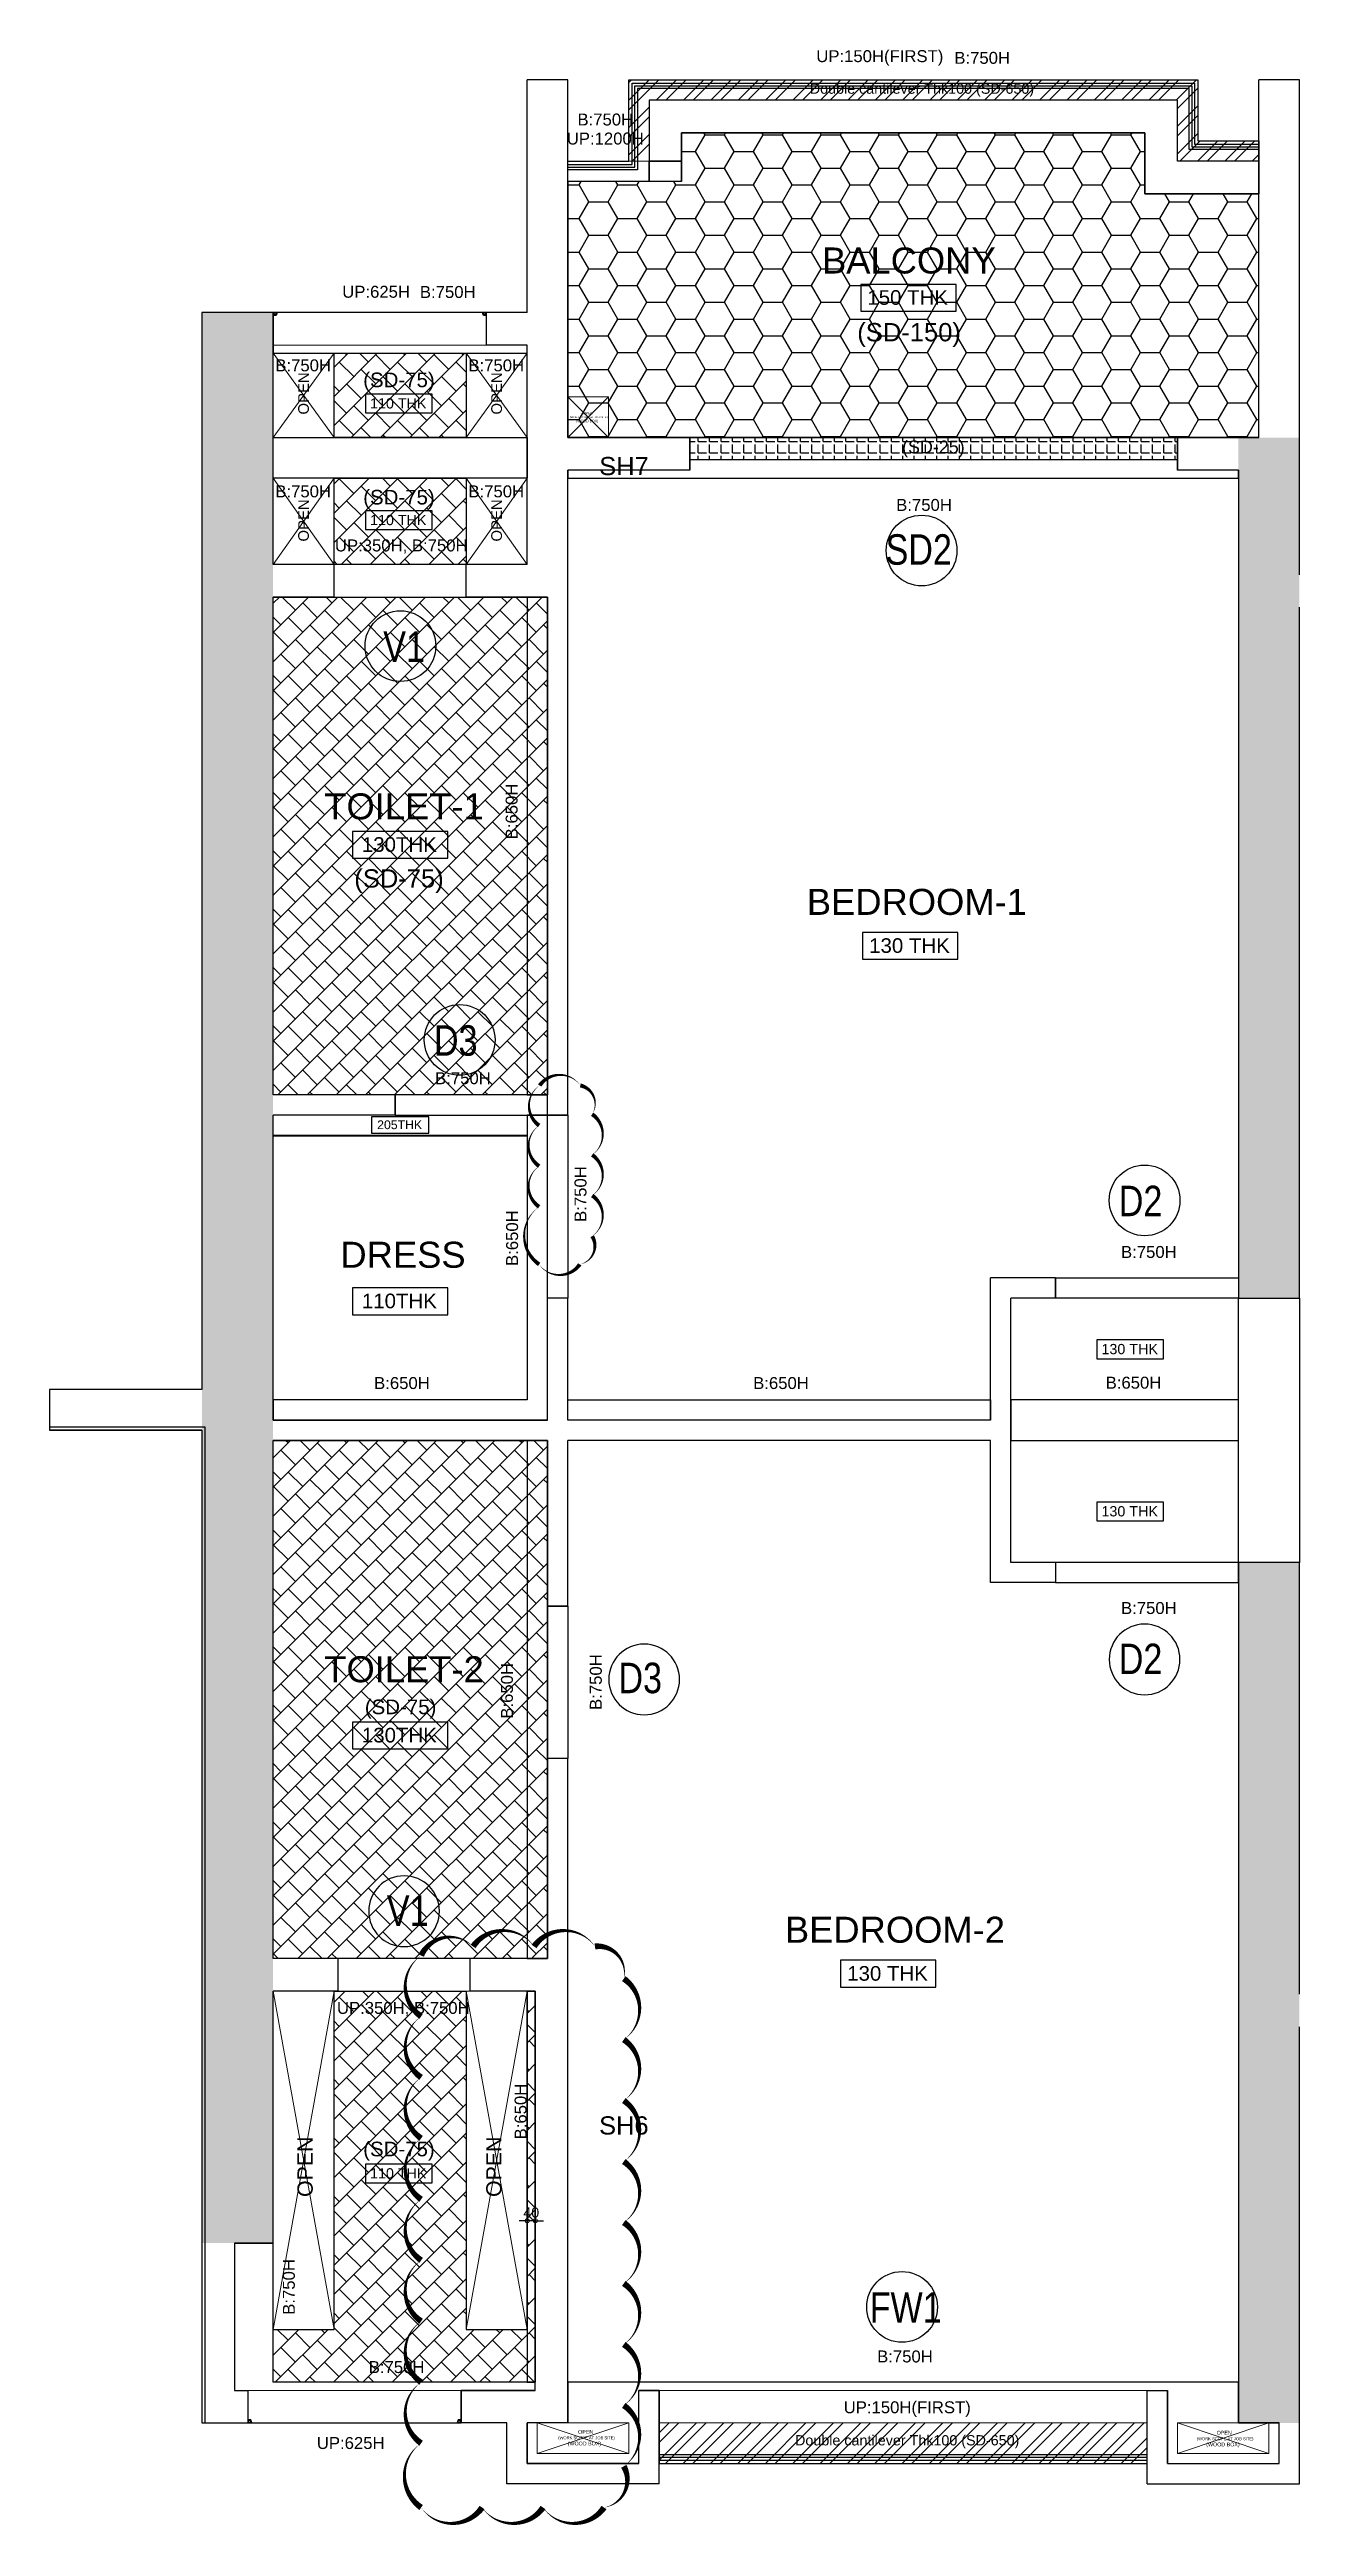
# Model space of a CAD drawing. Header units: millimetres. Extents: x 1124992 to 1258557, y -5767803 to -5695799.
# Drawn here: x 1214177 to 1220327, y -5758478 to -5746290 of the extents above; entities that cross this region are included whole.
import ezdxf
from ezdxf.enums import TextEntityAlignment as Align

# ---------------------------------------------------------------- set-up
doc = ezdxf.new("R2010")
doc.units = ezdxf.units.MM
doc.header["$LTSCALE"] = 1000
doc.header["$MEASUREMENT"] = 0
for name, pattern in [('AUDIT_D_120904163729-0', [0]), ('CONTINOUS', [0]), ('DASHED', [19.05, 12.7, -6.35]), ('HIDDEN', [0.375, 0.25, -0.125]), ('HIDDENX2', [19.05, 12.7, -6.35])]:
    doc.linetypes.add(name, pattern=pattern)
doc.layers.get('0').update_dxf_attribs({"linetype": 'AUDIT_D_120904163729-0'})
for name, color, linetype in [('2-CHANGE 191024-khan', 4, 'Continuous'), ('202_WALL', 7, 'Continuous'), ('203_BEAM', 6, 'DASHED'), ('204_역BEAM', 4, 'Continuous'), ('205_BALCONY', 4, 'Continuous'), ('206_OPEN', 5, 'Continuous'), ('210-DRIP MOULD', 5, 'HIDDEN'), ('210-GROOVE(ELEVATION)', 40, 'HIDDEN'), ('210-GROOVE(Vertical)', 40, 'HIDDEN'), ('210_ROOM NAME', 2, 'Continuous'), ('210_SLAB THK', 2, 'Continuous'), ('216_SLAB DN -150', 81, 'CONTINOUS'), ('216_SLAB DN -25', 150, 'Continuous'), ('216_SLAB DN -650', 211, 'Continuous'), ('216_SLAB DN -75', 11, 'Continuous'), ('216_SLAB SLOPE', 40, 'Continuous'), ('221_BEAM문자', 6, 'Continuous'), ('223_발코니문자', 4, 'Continuous'), ('260_Window door symbol', 125, 'Continuous'), ('FOLDED SLAB', 1, 'HIDDEN'), ('T8(T9 IS SIMILAR) - DIMENSION & TEXTING$0$a-window-no', 125, 'Continuous')]:
    doc.layers.add(name, color=color, linetype=linetype)
doc.layers.add('T8_REFUGE COLUMNS$0$COL-HATCH', color=7, linetype='Continuous', lineweight=25, true_color=0xa3a3a3)
doc.styles.add('arial', font='sanss___.ttf')
doc.styles.add('T8(T9 IS SIMILAR) - DIMENSION & TEXTING$0$LODHA STANDERD', font='sanss___.ttf')
doc.dimstyles.new('아파트_소', dxfattribs={"dimtxt": 50, "dimasz": 40, "dimexe": 12, "dimexo": 20, "dimgap": 15, "dimtad": 1, "dimtoh": 1, "dimrnd": 0.5, "dimdsep": 46, "dimtxsty": 'arial', "dimblk": 'DOTSMALL', "dimcen": 20, "dimclrd": 3, "dimclre": 3, "dimclrt": 3, "dimazin": 0, "dimtfac": 1, "dimtix": 1, "dimtmove": 2, "dimatfit": 3, "dimfxl": 1.5, "dimtolj": 1, "dimarcsym": 0})
pattern_1 = [(45, (1205400.26, -5775414.92), (-71.84205, 71.84205), []), (135, (1205400.26, -5775414.915), (-107.76307, 35.921024), [101.6, -101.6])]

msp = doc.modelspace()

# ---------------------------------------------------------------- texts
at = {"layer": '206_OPEN', "linetype": 'Continuous', "lineweight": 0, "style": 'arial'}
for height, p in [(52.5, (1215452.593, -5748085.979)), (52.5, (1216402.593, -5748085.979)), (52.5, (1215452.593, -5748710.979)), (52.5, (1216402.593, -5748710.979)), (75, (1215471.612, -5756856.839)), (75, (1216400.369, -5756856.839))]:
    msp.add_text('OPEN', height=height, rotation=90, dxfattribs=at).set_placement(p)
for s, height, p in [('(WORK SCOPE AT JOB SITE)', 9.625, (1216736.398, -5748103.538)), ('(WOOD BOX)', 12.5, (1216767.577, -5748123.663)), ('OPEN', 12.5, (1216801.727, -5748085.268)), ('(WORK SCOPE AT JOB SITE)', 14.4375, (1216679.475, -5758049.335)), ('(WOOD BOX)', 18.75, (1216726.244, -5758079.523)), ('OPEN', 18.75, (1216777.469, -5758021.93)), ('(WORK SCOPE AT JOB SITE)', 14.4375, (1219821.407, -5758053.852)), ('(WOOD BOX)', 18.75, (1219868.177, -5758084.04)), ('OPEN', 18.75, (1219919.402, -5758026.447))]:
    msp.add_text(s, height=height, dxfattribs=at).set_placement(p)
at = {"layer": '210_ROOM NAME', "style": 'arial'}
for s, p in [('TOILET-1', (1215528.582, -5750078.015)), ('BEDROOM-1', (1217902.876, -5750547.934)), ('DRESS', (1215607.969, -5752284.374)), ('TOILET-2', (1215528.582, -5754324.039)), ('BEDROOM-2', (1217794.941, -5755605.74))]:
    msp.add_text(s, height=128, dxfattribs=at).set_placement(p)
at = {"layer": '210_ROOM NAME', "insert": (1218404.704, -5747328.757), "char_height": 128, "attachment_point": 5, "line_spacing_factor": 0.96736, "style": 'arial'}
msp.add_mtext('{\\C2;\\lBALCONY}', dxfattribs=at)
at = {"layer": '210_ROOM NAME', "char_height": 89.6, "width": 2449.55586, "attachment_point": 9, "style": 'arial'}
for s, insert in [('SH7', (1217124.975, -5748385.363, 0)), ('SH6', (1217124.258, -5756550.925, 0))]:
    msp.add_mtext(s, dxfattribs=dict(at, insert=insert))
at = {"layer": '210_SLAB THK', "color": 2, "attachment_point": 2, "line_spacing_factor": 0.94556, "style": 'arial'}
for s, insert, char_height, width in [('150 THK', (1218398.949, -5747473.854), 72, 531.9), ('110 THK', (1215892.492, -5748005.468), 50.4, 372.33), ('110 THK', (1215892.492, -5748579.781), 50.4, 372.33), ('130THK', (1215897.96, -5750165.723), 72, 531.9), ('130 THK', (1218407.878, -5750662.948), 72, 531.9), ('205THK', (1215899.427, -5751559.173), 43.2, 319.14), ('110THK', (1215897.96, -5752411.657), 72, 531.9), ('130 THK', (1219491.454, -5752659.302), 50.4, 372.33), ('130 THK', (1219491.454, -5753457.528), 50.4, 372.33), ('130THK', (1215897.96, -5754548.378), 72, 531.9), ('130 THK', (1218299.943, -5755720.754), 72, 531.9), ('110 THK', (1215892.492, -5756715.427), 50.4, 372.33)]:
    msp.add_mtext(s, dxfattribs=dict(at, insert=insert, char_height=char_height, width=width))
at = {"layer": '216_SLAB DN -650', "color": 201, "linetype": 'Continuous', "lineweight": 0, "char_height": 50.4, "line_spacing_factor": 0.96736, "style": 'arial'}
for insert, attachment_point in [((1218469.274, -5746456.863), 2), ((1218396.674, -5758094.611), 8)]:
    msp.add_mtext('{\\C6;Double cantilever Thk100 (SD-650)}', dxfattribs=dict(at, insert=insert, attachment_point=attachment_point))
at = {"layer": '216_SLAB SLOPE', "line_spacing_factor": 0.96736, "style": 'arial'}
for s, insert, char_height, attachment_point in [('{\\C6;(SD-150)}', (1218405.997, -5747635.626), 90, 2), ('{\\C6;(SD-75)}', (1215895.997, -5747879.297), 72, 2), ('{\\C6;(SD-25)}', (1218525.536, -5748295.96), 63, 8), ('{\\C6;(SD-75)}', (1215895.997, -5748456.495), 72, 2), ('{\\C6;(SD-75)}', (1215896.232, -5750323.601), 90, 2), ('{\\C6;(SD-75)}', (1215903.946, -5754409.228), 72, 2), ('{\\C6;(SD-75)}', (1215895.997, -5756584.884), 72, 2)]:
    msp.add_mtext(s, dxfattribs=dict(at, insert=insert, char_height=char_height, attachment_point=attachment_point))
at = {"layer": '221_BEAM문자', "linetype": 'Continuous', "lineweight": 0, "style": 'arial'}
for p in [(1218765.63, -5746330.628), (1216911.304, -5746634), (1216136.015, -5747482.678), (1215424.69, -5747843.833), (1216374.69, -5747843.833), (1215424.69, -5748463.905), (1216374.69, -5748463.905), (1218479.567, -5748530.616), (1216210.718, -5751351.712), (1219585.718, -5752206.712), (1219585.718, -5753958.841), (1218385.718, -5757641.712), (1215884.403, -5757693.969)]:
    msp.add_text('B:750H', height=58.8, dxfattribs=at).set_placement(p, align=Align.MIDDLE)
at = {"layer": '221_BEAM문자', "color": 1, "linetype": 'Continuous', "lineweight": 0, "style": 'arial'}
for s, p in [('B:650H', (1216450.234, -5750039.124)), ('B:750H', (1216789.119, -5751921.763)), ('B:650H', (1216452.496, -5752138.556)), ('B:650H', (1216427.328, -5754366.491)), ('B:650H', (1216494.364, -5756436.567))]:
    msp.add_text(s, height=58.8, rotation=90, dxfattribs=at).set_placement(p, align=Align.MIDDLE)
for p in [(1215910.718, -5752851.712), (1217775.718, -5752851.712), (1219510.205, -5752849.942)]:
    msp.add_text('B:650H', height=58.8, dxfattribs=at).set_placement(p, align=Align.MIDDLE)
at = {"layer": '221_BEAM문자', "linetype": 'Continuous', "lineweight": 0, "style": 'arial'}
for p in [(1216864.477, -5754323.243), (1215354.119, -5757299.64)]:
    msp.add_text('B:750H', height=58.8, rotation=90, dxfattribs=at).set_placement(p, align=Align.MIDDLE)
at = {"layer": '223_발코니문자', "linetype": 'Continuous', "lineweight": 0, "style": 'arial'}
for s, p in [('UP:150H(FIRST)', (1218261.985, -5746329.555)), ('UP:1200H', (1216911.304, -5746727.693)), ('UP:625H', (1215783.489, -5747481.645)), ('UP:350H, B:750H', (1215907.193, -5748735.103)), ('UP:350H, B:750H', (1215917.296, -5755931.585)), ('UP:150H(FIRST)', (1218396.936, -5757899.158)), ('UP:625H', (1215658.489, -5758067.72))]:
    msp.add_text(s, height=58.8, dxfattribs=at).set_placement(p, align=Align.MIDDLE)

# ---------------------------------------------------------------- blocks, each defined once
blk = doc.blocks.new('T8(T9 IS SIMILAR) - DIMENSION & TEXTING$0$WINDOW TAG')
at = {"layer": 'T8(T9 IS SIMILAR) - DIMENSION & TEXTING$0$a-window-no'}
blk.add_circle((0, 0), 174, dxfattribs=at)
at = {"layer": 'T8(T9 IS SIMILAR) - DIMENSION & TEXTING$0$a-window-no', "style": 'T8(T9 IS SIMILAR) - DIMENSION & TEXTING$0$LODHA STANDERD'}
blk.add_attdef('WINDOW', text='', height=150, dxfattribs=at).set_placement((11, 3), align=Align.MIDDLE_CENTER)
blk = doc.blocks.new('A$C128A26CC')
at = {"layer": '210-GROOVE(Vertical)', "linetype": 'ByBlock', "lineweight": -3, "flags": 128}
blk.add_lwpolyline([(15, 15), (5, 15), (0, 0), (20, 0), (15, 15)], dxfattribs=at)
blk.add_lwpolyline([(13, 12), (7, 12), (3, 2), (17, 2)], close=True, dxfattribs=at)
blk = doc.blocks.new('_DotSmall')
at = {"color": 0, "linetype": 'ByBlock', "const_width": 0.5}
blk.add_lwpolyline([(-0.0625, 0, 1), (0.0625, 0, 1)], format="xyb", close=True, dxfattribs=at)
blk = doc.blocks.new('*D44')
at = {"layer": '2-CHANGE 191024-khan', "color": 3, "linetype": 'ByBlock', "lineweight": -2, "transparency": 16777216}
for p, q in [((1216527, -5756974), (1216487, -5756974)), ((1216527, -5757088), (1216527, -5756962)), ((1216567, -5756974), (1216527, -5756974)), ((1216567, -5757088), (1216567, -5756962)), ((1216567, -5756974), (1216607, -5756974))]:
    blk.add_line(p, q, dxfattribs=at)
at = {"layer": '2-CHANGE 191024-khan', "color": 3, "linetype": 'ByBlock', "lineweight": -2, "transparency": 16777216, "xscale": 40, "yscale": 40, "zscale": 40}
blk.add_blockref('_DotSmall', (1216527, -5756974), dxfattribs=at)
at = {"layer": '2-CHANGE 191024-khan', "color": 3, "linetype": 'ByBlock', "lineweight": -2, "transparency": 16777216, "xscale": 40, "yscale": 40, "zscale": 40, "rotation": 180}
blk.add_blockref('_DotSmall', (1216567, -5756974), dxfattribs=at)
at = {"layer": '2-CHANGE 191024-khan', "color": 3, "linetype": 'ByBlock', "transparency": 16777216, "insert": (1216547, -5756934), "char_height": 50, "attachment_point": 5, "style": 'arial'}
blk.add_mtext('\\A1;40', dxfattribs=at)

# ---------------------------------------------------------------- dimensions: what is measured, and where the dimension line sits
at = {"layer": '2-CHANGE 191024-khan', "linetype": 'ByBlock'}
dim = msp.add_linear_dim(base=(1216526.726, -5756974.394), p1=(1216566.726, -5757107.778), p2=(1216526.726, -5757107.778), dimstyle='아파트_소', dxfattribs=at)
dim.commit()
dim.dimension.update_dxf_attribs({"geometry": '*D44', "text_midpoint": (1216546.726, -5756933.639)})

# ---------------------------------------------------------------- hatches: boundary and pattern name
at = {"layer": '216_SLAB DN -150'}
h = msp.add_hatch(dxfattribs=at)
h.set_pattern_fill('HONEY', color=95, scale=30)
h.set_pattern_definition([(0, (1205400.26, -5775414.915), (142.875, 82.48892), [95.25, -190.5]), (120, (1205400.26, -5775414.915), (-142.875, 82.48892), [95.25, -190.5]), (60, (1205400.26, -5775414.915), (3e-07, 164.97784), [-190.5, 95.25])])
h.paths.add_polyline_path([(1216726.726, -5746939.027), (1216726.726, -5748199.027), (1220126.726, -5748199.027), (1220126.726, -5746999.027), (1219566.726, -5746999.027), (1219566.726, -5746699.027), (1217286.726, -5746699.027), (1217286.726, -5746939.027)])
at = {"layer": '216_SLAB DN -25', "linetype": 'ByBlock'}
h = msp.add_hatch(dxfattribs=at)
h.set_pattern_fill('ANGLE', color=256, scale=8)
h.set_pattern_definition([(0, (1189205.26, -5757829.915), (0, 55.88), [40.64, -15.24]), (90, (1189205.26, -5757829.915), (-55.88, 3e-15), [40.64, -15.24])])
h.paths.add_polyline_path([(1217326.726, -5748199.027), (1219726.726, -5748199.027), (1219726.726, -5748309.027), (1217326.726, -5748309.027)])
at = {"layer": '216_SLAB DN -650', "linetype": 'Continuous', "lineweight": 0}
h = msp.add_hatch(dxfattribs=at)
h.set_pattern_fill('STEEL', color=227, scale=30)
h.set_pattern_definition([(45, (1205400.26, -5775454.915), (-67.35192, 67.35192), []), (45, (1205400.26, -5775407.29), (-67.35192, 67.35192), [])])
h.paths.add_polyline_path([(1217026.726, -5746839.027), (1217126.726, -5746839.027), (1217126.726, -5746539.027), (1219726.726, -5746539.027), (1219726.726, -5746839.027), (1220126.726, -5746839.027), (1220126.726, -5746739.027), (1219826.726, -5746739.027), (1219826.726, -5746439.027), (1217026.726, -5746439.027)])
h = msp.add_hatch(dxfattribs=at)
h.set_pattern_fill('STEEL', color=227, scale=30)
h.set_pattern_definition([(45, (1192820.26, -5793197.89), (-67.35192, 67.35192), []), (45, (1192820.26, -5793150.27), (-67.35192, 67.35192), [])])
h.paths.add_polyline_path([(1217176.726, -5758169.027), (1219576.726, -5758169.027), (1219576.726, -5757969.027), (1217176.726, -5757969.027)])
at = {"layer": '216_SLAB DN -75'}
h = msp.add_hatch(dxfattribs=at)
h.set_pattern_fill('AR-B88', color=15, scale=0.5, angle=45)
h.set_pattern_definition(pattern_1)
h.paths.add_polyline_path([(1215576.726, -5747784.027), (1216226.726, -5747784.027), (1216226.726, -5748199.027), (1215576.726, -5748199.027)])
h = msp.add_hatch(dxfattribs=at)
h.set_pattern_fill('AR-B88', color=15, scale=0.5, angle=45)
h.set_pattern_definition(pattern_1)
h.paths.add_polyline_path([(1215576.726, -5748399.027), (1216226.726, -5748399.027), (1216226.726, -5748824.027), (1215576.726, -5748824.027)])
h = msp.add_hatch(dxfattribs=at)
h.set_pattern_fill('AR-B88', color=15, scale=0.5, angle=45)
h.set_pattern_definition(pattern_1)
h.paths.add_polyline_path([(1216626.726, -5751434.027), (1215276.726, -5751434.027), (1215276.726, -5748984.027), (1216626.726, -5748984.027)])
h = msp.add_hatch(dxfattribs=at)
h.set_pattern_fill('AR-B88', color=15, scale=0.5, angle=45)
h.set_pattern_definition([(45, (1205400.26, -5779619.92), (-71.84205, 71.84205), []), (135, (1205400.26, -5779619.915), (-107.76307, 35.92102), [101.6, -101.6])])
h.paths.add_polyline_path([(1216626.726, -5755684.027), (1215276.726, -5755684.027), (1215276.726, -5753134.027), (1216626.726, -5753134.027)])
h = msp.add_hatch(dxfattribs=at)
h.set_pattern_fill('AR-B88', color=15, scale=0.5, angle=45)
h.set_pattern_definition(pattern_1)
h.paths.add_polyline_path([(1215576.726, -5755844.027), (1216226.726, -5755844.027), (1216226.726, -5757509.027), (1216526.726, -5757509.027), (1216526.726, -5755844.027), (1216566.726, -5755844.027), (1216566.726, -5757769.027), (1215276.726, -5757769.027), (1215276.726, -5757509.027), (1215576.726, -5757509.027)])
at = {"layer": 'T8_REFUGE COLUMNS$0$COL-HATCH', "linetype": 'ByBlock'}
h = msp.add_hatch(color=256, dxfattribs=at)
h.dxf.hatch_style = 1
h.paths.add_polyline_path([(1214926.726, -5757084.027), (1215276.726, -5757084.027), (1215276.726, -5747584.027), (1214926.726, -5747584.027)])
h = msp.add_hatch(color=256, dxfattribs=at)
h.dxf.hatch_style = 1
h.paths.add_polyline_path([(1220026.726, -5752434.027), (1220326.726, -5752434.027), (1220326.726, -5748199.027), (1220026.726, -5748199.027)])
h = msp.add_hatch(color=256, dxfattribs=at)
h.dxf.hatch_style = 1
h.paths.add_polyline_path([(1220026.726, -5757969.027), (1220326.726, -5757969.027), (1220326.726, -5753734.027), (1220026.726, -5753734.027)])

# ---------------------------------------------------------------- linework, layer by layer
at = {"layer": '2-CHANGE 191024-khan', "linetype": 'ByBlock'}
for points in [[(1216585.674, -5752267.947, 0, 20, 0.52056705), (1216785.674, -5752267.947, 0, 20, 0.52056705), (1216846.713, -5752128.986, 0, 20, 0.52056705), (1216846.713, -5751928.986, 0, 20, 0.52056705), (1216846.713, -5751728.986, 0, 20, 0.52056705), (1216846.713, -5751528.986, 0, 20, 0.52056705), (1216788.397, -5751387.302, 0, 20, 0.52056705), (1216588.397, -5751387.302, 0, 20, 0.52056705), (1216585.674, -5751584.579, 0, 20, 0.52056705), (1216585.674, -5751784.579, 0, 20, 0.52056705), (1216585.674, -5751984.579, 0, 20, 0.52056705)], [(1216005.021, -5758385.223, 0, 30, 0.52056705), (1216305.021, -5758385.223, 0, 30, 0.52056705), (1216605.021, -5758385.223, 0, 30, 0.52056705), (1216905.021, -5758385.223, 0, 30, 0.52056705), (1217002.224, -5758182.427, 0, 30, 0.52056705), (1217002.224, -5757882.427, 0, 30, 0.52056705), (1217002.224, -5757582.427, 0, 30, 0.52056705), (1217002.224, -5757282.427, 0, 30, 0.52056705), (1217002.224, -5756982.427, 0, 30, 0.52056705), (1217002.224, -5756682.427, 0, 30, 0.52056705), (1217002.224, -5756382.427, 0, 30, 0.52056705), (1217002.224, -5756082.427, 0, 30, 0.52056705), (1217002.224, -5755782.427, 0, 30, 0.52056705), (1216860.487, -5755624.163, 0, 30, 0.52056705), (1216560.487, -5755624.163, 0, 30, 0.52056705), (1216260.487, -5755624.163, 0, 30, 0.52056705), (1216005.021, -5755668.696, 0, 30, 0.52056705), (1216005.021, -5755968.696, 0, 30, 0.52056705), (1216005.021, -5756268.696, 0, 30, 0.52056705), (1216005.021, -5756568.696, 0, 30, 0.52056705), (1216005.021, -5756868.696, 0, 30, 0.52056705), (1216005.021, -5757168.696, 0, 30, 0.52056705), (1216005.021, -5757468.696, 0, 30, 0.52056705), (1216005.021, -5757768.696, 0, 30, 0.52056705), (1216005.021, -5758068.696, 0, 30, 0.52056705)]]:
    msp.add_lwpolyline(points, format="xyseb", close=True, dxfattribs=at)
at = {"layer": '202_WALL', "linetype": 'ByBlock'}
for p, q in [((1216526.726, -5747584.027), (1216526.726, -5746439.027)), ((1216726.726, -5746439.027), (1216526.726, -5746439.027)), ((1216726.726, -5748199.027), (1216726.726, -5746439.027)), ((1220126.726, -5748199.027), (1220126.726, -5746439.027)), ((1220326.726, -5746439.027), (1220126.726, -5746439.027)), ((1220326.726, -5748874.027), (1220326.726, -5746439.027)), ((1217286.726, -5746839.027), (1217126.726, -5746839.027)), ((1217126.726, -5746939.027), (1217126.726, -5746839.027)), ((1217286.726, -5746939.027), (1217286.726, -5746839.027)), ((1217286.726, -5746939.027), (1217126.726, -5746939.027)), ((1215276.726, -5747584.027), (1214926.726, -5747584.027)), ((1214926.726, -5747584.027), (1214926.726, -5752884.027)), ((1215276.726, -5748824.027), (1215276.726, -5747584.027)), ((1216326.726, -5747744.027), (1216326.726, -5747584.027)), ((1216526.726, -5747584.027), (1216326.726, -5747584.027)), ((1216526.726, -5747744.027), (1216326.726, -5747744.027)), ((1216526.726, -5748824.027), (1216526.726, -5747744.027)), ((1217326.726, -5748199.027), (1216726.726, -5748199.027)), ((1217326.726, -5748359.027), (1217326.726, -5748199.027)), ((1219726.726, -5748199.027), (1219726.726, -5748359.027)), ((1220126.726, -5748199.027), (1219726.726, -5748199.027)), ((1216726.726, -5751534.027), (1216726.726, -5748359.027)), ((1217326.726, -5748359.027), (1216726.726, -5748359.027)), ((1220026.726, -5748359.027), (1219726.726, -5748359.027)), ((1220026.726, -5748359.027), (1220026.726, -5752434.027)), ((1215576.726, -5748824.027), (1215276.726, -5748824.027)), ((1215576.726, -5748984.027), (1215576.726, -5748824.027)), ((1216226.725, -5748984.027), (1216226.725, -5748824.027)), ((1216526.726, -5748824.027), (1216226.725, -5748824.027)), ((1215276.726, -5751434.027), (1215276.726, -5748984.027)), ((1215576.726, -5748984.027), (1215276.726, -5748984.027)), ((1216626.726, -5748984.027), (1216226.725, -5748984.027)), ((1216626.726, -5751534.027), (1216626.726, -5748984.027)), ((1220326.726, -5752434.027), (1220326.726, -5749034.027)), ((1215876.726, -5751434.027), (1215276.726, -5751434.027)), ((1215276.726, -5753034.027), (1215276.726, -5751534.027)), ((1215876.726, -5751534.027), (1215276.726, -5751534.027)), ((1215876.726, -5751534.027), (1215876.726, -5751434.027)), ((1216726.726, -5751534.027), (1216626.726, -5751534.027)), ((1218806.726, -5753034.027), (1218806.726, -5752334.027)), ((1219126.726, -5752334.027), (1218806.726, -5752334.027)), ((1219126.726, -5752334.027), (1219126.726, -5752434.027)), ((1216626.726, -5753034.027), (1216626.726, -5752434.027)), ((1216726.726, -5752434.027), (1216626.726, -5752434.027)), ((1216726.726, -5753034.027), (1216726.726, -5752434.027)), ((1218906.726, -5753734.027), (1218906.726, -5752434.027)), ((1219126.726, -5752434.027), (1218906.726, -5752434.027)), ((1220026.726, -5752434.027), (1220326.726, -5752434.027)), ((1214176.726, -5752884.027), (1214176.726, -5753084.027)), ((1214926.726, -5752884.027), (1214176.726, -5752884.027)), ((1214926.726, -5753084.027), (1214176.726, -5753084.027)), ((1214926.726, -5753084.027), (1214926.726, -5757969.027)), ((1216626.726, -5753034.027), (1215276.726, -5753034.027)), ((1218806.726, -5753034.027), (1216726.726, -5753034.027)), ((1215276.726, -5755684.027), (1215276.726, -5753134.027)), ((1216626.726, -5753134.027), (1215276.726, -5753134.027)), ((1216626.726, -5753949.027), (1216626.726, -5753134.027)), ((1216726.726, -5753949.027), (1216726.726, -5753134.027)), ((1218806.726, -5753134.027), (1216726.726, -5753134.027)), ((1218806.726, -5753834.027), (1218806.726, -5753134.027)), ((1219126.726, -5753734.027), (1218906.726, -5753734.027)), ((1219126.726, -5753734.027), (1219126.726, -5753834.027)), ((1220326.726, -5753734.027), (1220026.726, -5753734.027)), ((1220026.726, -5753734.027), (1220026.726, -5757969.027)), ((1220326.726, -5755859.027), (1220326.726, -5753734.027)), ((1219126.726, -5753834.027), (1218806.726, -5753834.027)), ((1216726.726, -5753949.027), (1216626.726, -5753949.027)), ((1216726.726, -5754699.027), (1216626.726, -5754699.027)), ((1216626.726, -5755684.027), (1216626.726, -5754699.027)), ((1216726.726, -5757969.027), (1216726.726, -5754699.027)), ((1215596.726, -5755684.027), (1215276.726, -5755684.027)), ((1215596.726, -5755844.027), (1215596.726, -5755684.027)), ((1216246.726, -5755844.027), (1216246.726, -5755684.027)), ((1216626.726, -5755684.027), (1216246.726, -5755684.027)), ((1215276.726, -5757084.027), (1215276.726, -5755844.027)), ((1215596.726, -5755844.027), (1215276.726, -5755844.027)), ((1216566.726, -5755844.027), (1216246.726, -5755844.027)), ((1216566.726, -5757809.027), (1216566.726, -5755844.027)), ((1220326.726, -5758269.027), (1220326.726, -5756019.027)), ((1215086.726, -5757084.027), (1215276.726, -5757084.027)), ((1215086.726, -5757084.027), (1215086.726, -5757809.027)), ((1215086.726, -5757809.027), (1215151.726, -5757809.027)), ((1215151.726, -5757809.027), (1215151.726, -5757969.027)), ((1216201.726, -5757809.027), (1216201.726, -5757969.027)), ((1216566.726, -5757809.027), (1216201.726, -5757809.027)), ((1217076.726, -5758169.027), (1217076.726, -5757809.027)), ((1217176.726, -5757809.027), (1217076.726, -5757809.027)), ((1217176.726, -5758269.027), (1217176.726, -5757809.027)), ((1219576.726, -5758269.027), (1219576.726, -5757809.027)), ((1219576.726, -5757809.027), (1219676.726, -5757809.027)), ((1219676.726, -5758169.027), (1219676.726, -5757809.027)), ((1214926.726, -5757969.027), (1215151.726, -5757969.027)), ((1216426.726, -5757969.027), (1216201.726, -5757969.027)), ((1216426.726, -5758269.027), (1216426.726, -5757969.027)), ((1216526.726, -5758169.027), (1216526.726, -5757969.027)), ((1216726.726, -5757969.027), (1216526.726, -5757969.027)), ((1220026.726, -5757969.027), (1220226.726, -5757969.027)), ((1220226.726, -5758169.027), (1220226.726, -5757969.027)), ((1217076.726, -5758169.027), (1216526.726, -5758169.027)), ((1219676.726, -5758169.027), (1220226.726, -5758169.027)), ((1217176.726, -5758269.027), (1216426.726, -5758269.027)), ((1219576.726, -5758269.027), (1220326.726, -5758269.027))]:
    msp.add_line(p, q, dxfattribs=at)
at = {"layer": '203_BEAM'}
for points in [[(1216726.726, -5746839.027), (1217026.726, -5746839.027), (1217026.726, -5746439.027), (1219826.726, -5746439.027), (1219826.726, -5746739.027), (1220126.726, -5746739.027), (1220126.726, -5746999.027), (1219566.726, -5746999.027), (1219566.726, -5746699.027), (1217286.726, -5746699.027), (1217286.726, -5746839.027), (1217126.726, -5746839.027), (1217126.726, -5746939.027), (1217126.726, -5746939.027), (1217126.726, -5746939.027), (1216726.726, -5746939.027), (1216726.726, -5746839.027)], [(1217126.726, -5746539.027), (1217126.726, -5746839.027), (1217286.726, -5746839.027), (1217286.726, -5746699.027), (1219566.726, -5746699.027), (1219566.726, -5746999.027), (1220126.726, -5746999.027), (1220126.726, -5746839.027), (1219726.726, -5746839.027), (1219726.726, -5746539.027), (1217126.726, -5746539.027)], [(1216326.726, -5747584.027), (1215276.726, -5747584.027), (1215276.726, -5747784.027), (1216526.726, -5747784.027), (1216526.726, -5747744.027), (1216326.726, -5747744.027), (1216326.726, -5747584.027)], [(1216726.726, -5748359.027), (1216726.726, -5748399.027), (1220026.726, -5748399.027), (1220026.726, -5748359.027), (1219726.726, -5748359.027), (1219726.726, -5748199.027), (1217326.726, -5748199.027), (1217326.726, -5748359.027), (1216726.726, -5748359.027)], [(1216626.726, -5751434.027), (1216626.726, -5748984.027), (1216526.726, -5748984.027), (1216526.726, -5751434.027), (1216626.726, -5751434.027)], [(1216626.726, -5751534.027), (1216626.726, -5751534.027), (1216626.726, -5751534.027), (1216526.726, -5751534.027), (1216526.726, -5752934.027), (1215276.726, -5752934.027), (1215276.726, -5753034.027), (1216626.726, -5753034.027), (1216626.726, -5751534.027), (1216626.726, -5751534.027), (1216626.726, -5751534.027)], [(1220026.726, -5752934.027), (1220026.726, -5752934.027), (1218906.726, -5752934.027), (1218906.726, -5753134.027), (1220026.726, -5753134.027), (1220026.726, -5753134.027), (1220026.726, -5753134.027), (1220026.726, -5752934.027), (1220026.726, -5752934.027)], [(1216526.726, -5753134.027), (1216526.726, -5753134.027), (1216526.726, -5753134.027), (1216526.726, -5755684.027), (1216626.726, -5755684.027), (1216626.726, -5753134.027), (1216626.726, -5753134.027), (1216626.726, -5753134.027), (1216626.726, -5753134.027), (1216626.726, -5753134.027), (1216526.726, -5753134.027)], [(1216526.726, -5757769.027), (1216566.726, -5757769.027), (1216566.726, -5755844.027), (1216526.726, -5755844.027), (1216526.726, -5757769.027)], [(1216726.726, -5757769.027), (1216726.726, -5757969.027), (1216526.726, -5757969.027), (1216526.726, -5758169.027), (1217076.726, -5758169.027), (1217076.726, -5757809.027), (1217176.726, -5757809.027), (1217176.726, -5758169.027), (1219576.726, -5758169.027), (1219576.726, -5757809.027), (1219676.726, -5757809.027), (1219676.726, -5758169.027), (1220226.726, -5758169.027), (1220226.726, -5757969.027), (1220026.726, -5757969.027), (1220026.726, -5757769.027), (1216726.726, -5757769.027)]]:
    msp.add_lwpolyline(points, dxfattribs=at)
for points in [[(1215276.726, -5748199.027), (1216526.726, -5748199.027), (1216526.726, -5748399.027), (1215276.726, -5748399.027)], [(1216626.726, -5751434.027), (1215876.726, -5751434.027), (1215876.726, -5751534.027), (1216626.726, -5751534.027)], [(1216726.726, -5752434.027), (1216626.726, -5752434.027), (1216626.726, -5751534.027), (1216726.726, -5751534.027)], [(1220026.726, -5752434.027), (1219126.726, -5752434.027), (1219126.726, -5752334.027), (1220026.726, -5752334.027)], [(1220326.726, -5753734.027), (1220026.726, -5753734.027), (1220026.726, -5752434.027), (1220326.726, -5752434.027)], [(1216726.726, -5752934.027), (1218806.726, -5752934.027), (1218806.726, -5753034.027), (1216726.726, -5753034.027)], [(1220026.726, -5753734.027), (1219126.726, -5753734.027), (1219126.726, -5753834.027), (1220026.726, -5753834.027)], [(1216626.98, -5753949.027), (1216726.726, -5753949.027), (1216726.726, -5754699.027), (1216626.98, -5754699.027)], [(1215276.726, -5757084.027), (1215086.726, -5757084.027), (1215086.726, -5757809.027), (1215151.726, -5757809.027), (1215151.726, -5757969.027), (1216201.726, -5757969.027), (1216201.726, -5757809.027), (1216566.726, -5757809.027), (1216566.726, -5757769.027), (1215276.726, -5757769.027)]]:
    msp.add_lwpolyline(points, close=True, dxfattribs=at)
at = {"layer": '204_역BEAM', "linetype": 'Continuous', "lineweight": 0}
msp.add_lwpolyline([(1217126.726, -5746839.027), (1217286.726, -5746839.027), (1217286.726, -5746699.027), (1219566.726, -5746699.027), (1219566.726, -5746999.027), (1220126.726, -5746999.027), (1220126.726, -5746839.027), (1219726.726, -5746839.027), (1219726.726, -5746539.027), (1217126.726, -5746539.027), (1217126.726, -5746839.027)], dxfattribs=at)
msp.add_lwpolyline([(1216726.726, -5746839.027), (1217126.726, -5746839.027), (1217126.726, -5746939.027), (1216726.726, -5746939.027)], close=True, dxfattribs=at)
at = {"layer": '205_BALCONY', "linetype": 'Continuous', "lineweight": 0}
for points in [[(1215276.726, -5747584.027), (1216326.726, -5747584.027), (1216326.726, -5747744.027), (1215276.726, -5747744.027)], [(1216226.726, -5748824.027), (1216226.726, -5748984.027), (1215576.726, -5748984.027), (1215576.726, -5748824.027)], [(1216246.726, -5755684.027), (1216246.726, -5755844.027), (1215596.726, -5755844.027), (1215596.726, -5755684.027)], [(1215151.726, -5757809.027), (1216201.726, -5757809.027), (1216201.726, -5757969.027), (1215151.726, -5757969.027)], [(1219576.726, -5757809.027), (1217176.726, -5757809.027), (1217176.726, -5758169.027), (1219576.726, -5758169.027)]]:
    msp.add_lwpolyline(points, close=True, dxfattribs=at)
at = {"layer": '206_OPEN', "lineweight": 0}
for p, q in [((1215276.726, -5755844.027), (1215576.726, -5757509.027)), ((1215276.726, -5757509.027), (1215576.726, -5755844.027))]:
    msp.add_line(p, q, dxfattribs=at)
for points in [[(1215276.726, -5747784.027), (1215576.726, -5747784.027), (1215576.726, -5748199.027), (1215276.726, -5748199.027), (1215276.726, -5747784.027), (1215576.726, -5748199.027), (1215276.726, -5748199.027), (1215576.726, -5747784.027)], [(1216226.726, -5747784.027), (1216526.726, -5747784.027), (1216526.726, -5748199.027), (1216226.726, -5748199.027), (1216226.726, -5747784.027), (1216526.726, -5748199.027), (1216226.726, -5748199.027), (1216526.726, -5747784.027)], [(1215276.726, -5748399.027), (1215576.726, -5748399.027), (1215576.726, -5748824.027), (1215276.726, -5748824.027), (1215276.726, -5748399.027), (1215576.726, -5748824.027), (1215276.726, -5748824.027), (1215576.726, -5748399.027)], [(1216226.726, -5748399.027), (1216526.726, -5748399.027), (1216526.726, -5748824.027), (1216226.726, -5748824.027), (1216226.726, -5748399.027), (1216526.726, -5748824.027), (1216226.726, -5748824.027), (1216526.726, -5748399.027)], [(1215576.726, -5755844.027), (1215276.726, -5755844.027), (1215276.726, -5757509.027), (1215276.726, -5757509.027), (1215276.726, -5757509.027), (1215576.726, -5757509.027), (1215576.726, -5755844.027)], [(1216226.726, -5755844.027), (1216526.726, -5755844.027), (1216526.726, -5757509.027), (1216226.726, -5757509.027), (1216226.726, -5755844.027), (1216526.726, -5757509.027), (1216226.726, -5757509.027), (1216526.726, -5755844.027)]]:
    msp.add_lwpolyline(points, dxfattribs=at)
at = {"layer": '206_OPEN', "linetype": 'HIDDENX2', "lineweight": 0}
for points in [[(1216726.726, -5747999.027), (1216926.726, -5747999.027), (1216926.726, -5748199.027), (1216726.726, -5748199.027), (1216726.726, -5747999.027), (1216926.726, -5748199.027), (1216726.726, -5748199.027), (1216926.726, -5747999.027)], [(1216576.726, -5757969.027), (1217026.726, -5757969.027), (1217026.726, -5758119.027), (1216576.726, -5758119.027), (1216576.726, -5757969.027), (1217026.726, -5758119.027), (1216576.726, -5758119.027), (1217026.726, -5757969.027)], [(1219726.726, -5757969.027), (1220176.726, -5757969.027), (1220176.726, -5758119.027), (1219726.726, -5758119.027), (1219726.726, -5757969.027), (1220176.726, -5758119.027), (1219726.726, -5758119.027), (1220176.726, -5757969.027)]]:
    msp.add_lwpolyline(points, dxfattribs=at)
at = {"layer": '210-DRIP MOULD', "linetype": 'DASHED', "lineweight": -3}
msp.add_line((1219576.726, -5758139.027), (1217176.726, -5758139.027), dxfattribs=at)
for points in [[(1220126.726, -5746756.027), (1220126.726, -5746782.027), (1219783.726, -5746782.027), (1219783.726, -5746482.027), (1217069.726, -5746482.027), (1217069.726, -5746882.027), (1216726.726, -5746882.027), (1216726.726, -5746856.027), (1217043.726, -5746856.027), (1217043.726, -5746456.027), (1219809.726, -5746456.027), (1219809.726, -5746756.027), (1220126.726, -5746756.027)], [(1216726.726, -5746869.027), (1217056.726, -5746869.027), (1217056.726, -5746469.027), (1219796.726, -5746469.027), (1219796.726, -5746769.027), (1220126.726, -5746769.027)]]:
    msp.add_lwpolyline(points, dxfattribs=at)
msp.add_lwpolyline([(1219576.726, -5758126.027), (1217176.726, -5758126.027), (1217176.726, -5758152.027), (1219576.726, -5758152.027)], close=True, dxfattribs=at)
at = {"layer": '210-GROOVE(ELEVATION)', "linetype": 'HIDDENX2', "lineweight": -3, "flags": 128}
msp.add_lwpolyline([(1214926.726, -5753084.027), (1214926.726, -5757969.027), (1214941.726, -5757969.027), (1214941.726, -5753069.027), (1214176.726, -5753069.027), (1214176.726, -5753084.027)], close=True, dxfattribs=at)
at = {"layer": '210_SLAB THK', "color": 2}
for points in [[(1218168.272, -5747445.164), (1218168.272, -5747577.511), (1218636.959, -5747577.511), (1218636.959, -5747445.164)], [(1215731.018, -5747985.386), (1215731.018, -5748078.029), (1216059.099, -5748078.029), (1216059.099, -5747985.386)], [(1215731.018, -5748559.698), (1215731.018, -5748652.341), (1216059.099, -5748652.341), (1216059.099, -5748559.698)], [(1215667.283, -5750137.034), (1215667.283, -5750269.381), (1216135.97, -5750269.381), (1216135.97, -5750137.034)], [(1218177.201, -5750634.258), (1218177.201, -5750766.605), (1218645.888, -5750766.605), (1218645.888, -5750634.258)], [(1215761.021, -5751541.96), (1215761.021, -5751621.368), (1216042.233, -5751621.368), (1216042.233, -5751541.96)], [(1215667.283, -5752382.967), (1215667.283, -5752515.315), (1216135.97, -5752515.315), (1216135.97, -5752382.967)], [(1219329.98, -5752639.219), (1219329.98, -5752731.862), (1219658.061, -5752731.862), (1219658.061, -5752639.219)], [(1219329.98, -5753437.445), (1219329.98, -5753530.088), (1219658.061, -5753530.088), (1219658.061, -5753437.445)], [(1215667.283, -5754519.688), (1215667.283, -5754652.035), (1216135.97, -5754652.035), (1216135.97, -5754519.688)], [(1218069.266, -5755692.064), (1218069.266, -5755824.412), (1218537.953, -5755824.412), (1218537.953, -5755692.064)], [(1215731.018, -5756695.344), (1215731.018, -5756787.987), (1216059.099, -5756787.987), (1216059.099, -5756695.344)]]:
    msp.add_lwpolyline(points, close=True, dxfattribs=at)
at = {"layer": '216_SLAB DN -150'}
msp.add_lwpolyline([(1216726.726, -5746939.027), (1216726.726, -5748199.027), (1220126.726, -5748199.027), (1220126.726, -5746999.027), (1219566.726, -5746999.027), (1219566.726, -5746699.027), (1217286.726, -5746699.027), (1217286.726, -5746939.027), (1216726.726, -5746939.027)], dxfattribs=at)
at = {"layer": '216_SLAB DN -25', "linetype": 'ByBlock'}
msp.add_lwpolyline([(1217326.726, -5748199.027), (1219726.726, -5748199.027), (1219726.726, -5748309.027), (1217326.726, -5748309.027)], close=True, dxfattribs=at)
at = {"layer": '216_SLAB DN -650', "color": 201, "linetype": 'Continuous', "lineweight": 0}
msp.add_lwpolyline([(1217026.726, -5746839.027), (1217126.726, -5746839.027), (1217126.726, -5746539.027), (1219726.726, -5746539.027), (1219726.726, -5746839.027), (1220126.726, -5746839.027), (1220126.726, -5746739.027), (1219826.726, -5746739.027), (1219826.726, -5746439.027), (1217026.726, -5746439.027), (1217026.726, -5746839.027)], dxfattribs=at)
msp.add_lwpolyline([(1217176.726, -5758169.027), (1219576.726, -5758169.027), (1219576.726, -5757969.027), (1217176.726, -5757969.027)], close=True, dxfattribs=at)
at = {"layer": '216_SLAB DN -75'}
for points in [[(1215576.726, -5747784.027), (1216226.726, -5747784.027), (1216226.726, -5748199.027), (1215576.726, -5748199.027)], [(1215576.726, -5748399.027), (1216226.726, -5748399.027), (1216226.726, -5748824.027), (1215576.726, -5748824.027)], [(1216626.726, -5751434.027), (1215276.726, -5751434.027), (1215276.726, -5748984.027), (1216626.726, -5748984.027)], [(1216626.726, -5755684.027), (1215276.726, -5755684.027), (1215276.726, -5753134.027), (1216626.726, -5753134.027)]]:
    msp.add_lwpolyline(points, close=True, dxfattribs=at)
msp.add_lwpolyline([(1215576.726, -5755844.027), (1216226.726, -5755844.027), (1216226.726, -5757509.027), (1216526.726, -5757509.027), (1216526.726, -5755844.027), (1216566.726, -5755844.027), (1216566.726, -5757769.027), (1216526.726, -5757769.027), (1215276.726, -5757769.027), (1215276.726, -5757509.027), (1215576.726, -5757509.027), (1215576.726, -5755844.027)], dxfattribs=at)
at = {"layer": 'FOLDED SLAB', "linetype": 'HIDDENX2', "const_width": 10}
msp.add_lwpolyline([(1215276.726, -5751634.027), (1216526.726, -5751634.027)], dxfattribs=at)

# ---------------------------------------------------------------- block references
at = {"layer": '210-GROOVE(Vertical)', "linetype": 'ByBlock', "xscale": -1, "rotation": 180}
for p in [(1215276.726, -5747584.027), (1216306.726, -5747584.027)]:
    msp.add_blockref('A$C128A26CC', p, dxfattribs=at)
at = {"layer": '210-GROOVE(Vertical)', "linetype": 'ByBlock'}
for p in [(1215151.726, -5757969.027), (1216181.726, -5757969.027)]:
    msp.add_blockref('A$C128A26CC', p, dxfattribs=at)
at = {"layer": '260_Window door symbol'}
ref = msp.add_blockref('T8(T9 IS SIMILAR) - DIMENSION & TEXTING$0$WINDOW TAG', (1218467.621, -5748755.03, 0.49), dxfattribs=at)
ref.add_attrib('WINDOW', 'SD2', dxfattribs={"layer": 'T8(T9 IS SIMILAR) - DIMENSION & TEXTING$0$a-window-no', "height": 150, "style": 'T8(T9 IS SIMILAR) - DIMENSION & TEXTING$0$LODHA STANDERD', "width": 0.8}).set_placement((1218453.454, -5748749.976, 0.49), align=Align.MIDDLE_CENTER)
ref = msp.add_blockref('T8(T9 IS SIMILAR) - DIMENSION & TEXTING$0$WINDOW TAG', (1215903.217, -5749225.391, 0.49), dxfattribs=dict(at, rotation=180))
ref.add_attrib('WINDOW', 'V1', dxfattribs={"layer": 'T8(T9 IS SIMILAR) - DIMENSION & TEXTING$0$a-window-no', "height": 150, "style": 'T8(T9 IS SIMILAR) - DIMENSION & TEXTING$0$LODHA STANDERD', "width": 0.8}).set_placement((1215921.171, -5749228.182, 0.49), align=Align.MIDDLE_CENTER)
ref = msp.add_blockref('T8(T9 IS SIMILAR) - DIMENSION & TEXTING$0$WINDOW TAG', (1216194.697, -5751163.32, 0.49), dxfattribs=dict(at, rotation=180))
ref.add_attrib('WINDOW', 'D3', dxfattribs={"layer": 'T8(T9 IS SIMILAR) - DIMENSION & TEXTING$0$a-window-no', "height": 150, "style": 'T8(T9 IS SIMILAR) - DIMENSION & TEXTING$0$LODHA STANDERD', "width": 0.8}).set_placement((1216175.284, -5751166.111, 0.49), align=Align.MIDDLE_CENTER)
ref = msp.add_blockref('T8(T9 IS SIMILAR) - DIMENSION & TEXTING$0$WINDOW TAG', (1219564.794, -5751952.903, 0.49), dxfattribs=dict(at, rotation=180))
ref.add_attrib('WINDOW', 'D2', dxfattribs={"layer": 'T8(T9 IS SIMILAR) - DIMENSION & TEXTING$0$a-window-no', "height": 150, "style": 'T8(T9 IS SIMILAR) - DIMENSION & TEXTING$0$LODHA STANDERD', "width": 0.8}).set_placement((1219544.887, -5751955.693, 0.49), align=Align.MIDDLE_CENTER)
ref = msp.add_blockref('T8(T9 IS SIMILAR) - DIMENSION & TEXTING$0$WINDOW TAG', (1219564.794, -5754211.947, 0.49), dxfattribs=dict(at, xscale=-1))
ref.add_attrib('WINDOW', 'D2', dxfattribs={"layer": 'T8(T9 IS SIMILAR) - DIMENSION & TEXTING$0$a-window-no', "height": 150, "style": 'T8(T9 IS SIMILAR) - DIMENSION & TEXTING$0$LODHA STANDERD', "width": 0.8}).set_placement((1219544.887, -5754209.157, 0.49), align=Align.MIDDLE_CENTER)
ref = msp.add_blockref('T8(T9 IS SIMILAR) - DIMENSION & TEXTING$0$WINDOW TAG', (1217102.532, -5754310.375, 0.49), dxfattribs=dict(at, xscale=-1))
ref.add_attrib('WINDOW', 'D3', dxfattribs={"layer": 'T8(T9 IS SIMILAR) - DIMENSION & TEXTING$0$a-window-no', "height": 150, "style": 'T8(T9 IS SIMILAR) - DIMENSION & TEXTING$0$LODHA STANDERD', "width": 0.8}).set_placement((1217083.119, -5754302.852, 0.49), align=Align.MIDDLE_CENTER)
ref = msp.add_blockref('T8(T9 IS SIMILAR) - DIMENSION & TEXTING$0$WINDOW TAG', (1215921.07, -5755450.66), dxfattribs=dict(at, xscale=-1))
ref.add_attrib('WINDOW', 'V1', dxfattribs={"layer": 'T8(T9 IS SIMILAR) - DIMENSION & TEXTING$0$a-window-no', "height": 150, "style": 'T8(T9 IS SIMILAR) - DIMENSION & TEXTING$0$LODHA STANDERD', "width": 0.8}).set_placement((1215939.023, -5755447.869), align=Align.MIDDLE_CENTER)
ref = msp.add_blockref('T8(T9 IS SIMILAR) - DIMENSION & TEXTING$0$WINDOW TAG', (1218371.32, -5757398.128, 0.49), dxfattribs=dict(at, rotation=180))
ref.add_attrib('WINDOW', 'FW1', dxfattribs={"layer": 'T8(T9 IS SIMILAR) - DIMENSION & TEXTING$0$a-window-no', "height": 150, "style": 'T8(T9 IS SIMILAR) - DIMENSION & TEXTING$0$LODHA STANDERD', "width": 0.8}).set_placement((1218389.274, -5757400.919, 0.49), align=Align.MIDDLE_CENTER)

msp.set_redraw_order([(e.dxf.handle, doc.entitydb.next_handle()) for e in msp.query("TEXT MTEXT ATTDEF DIMENSION ARC_DIMENSION")])  # texts and dimensions are drawn at this point

doc.saveas('drawing.dxf')
